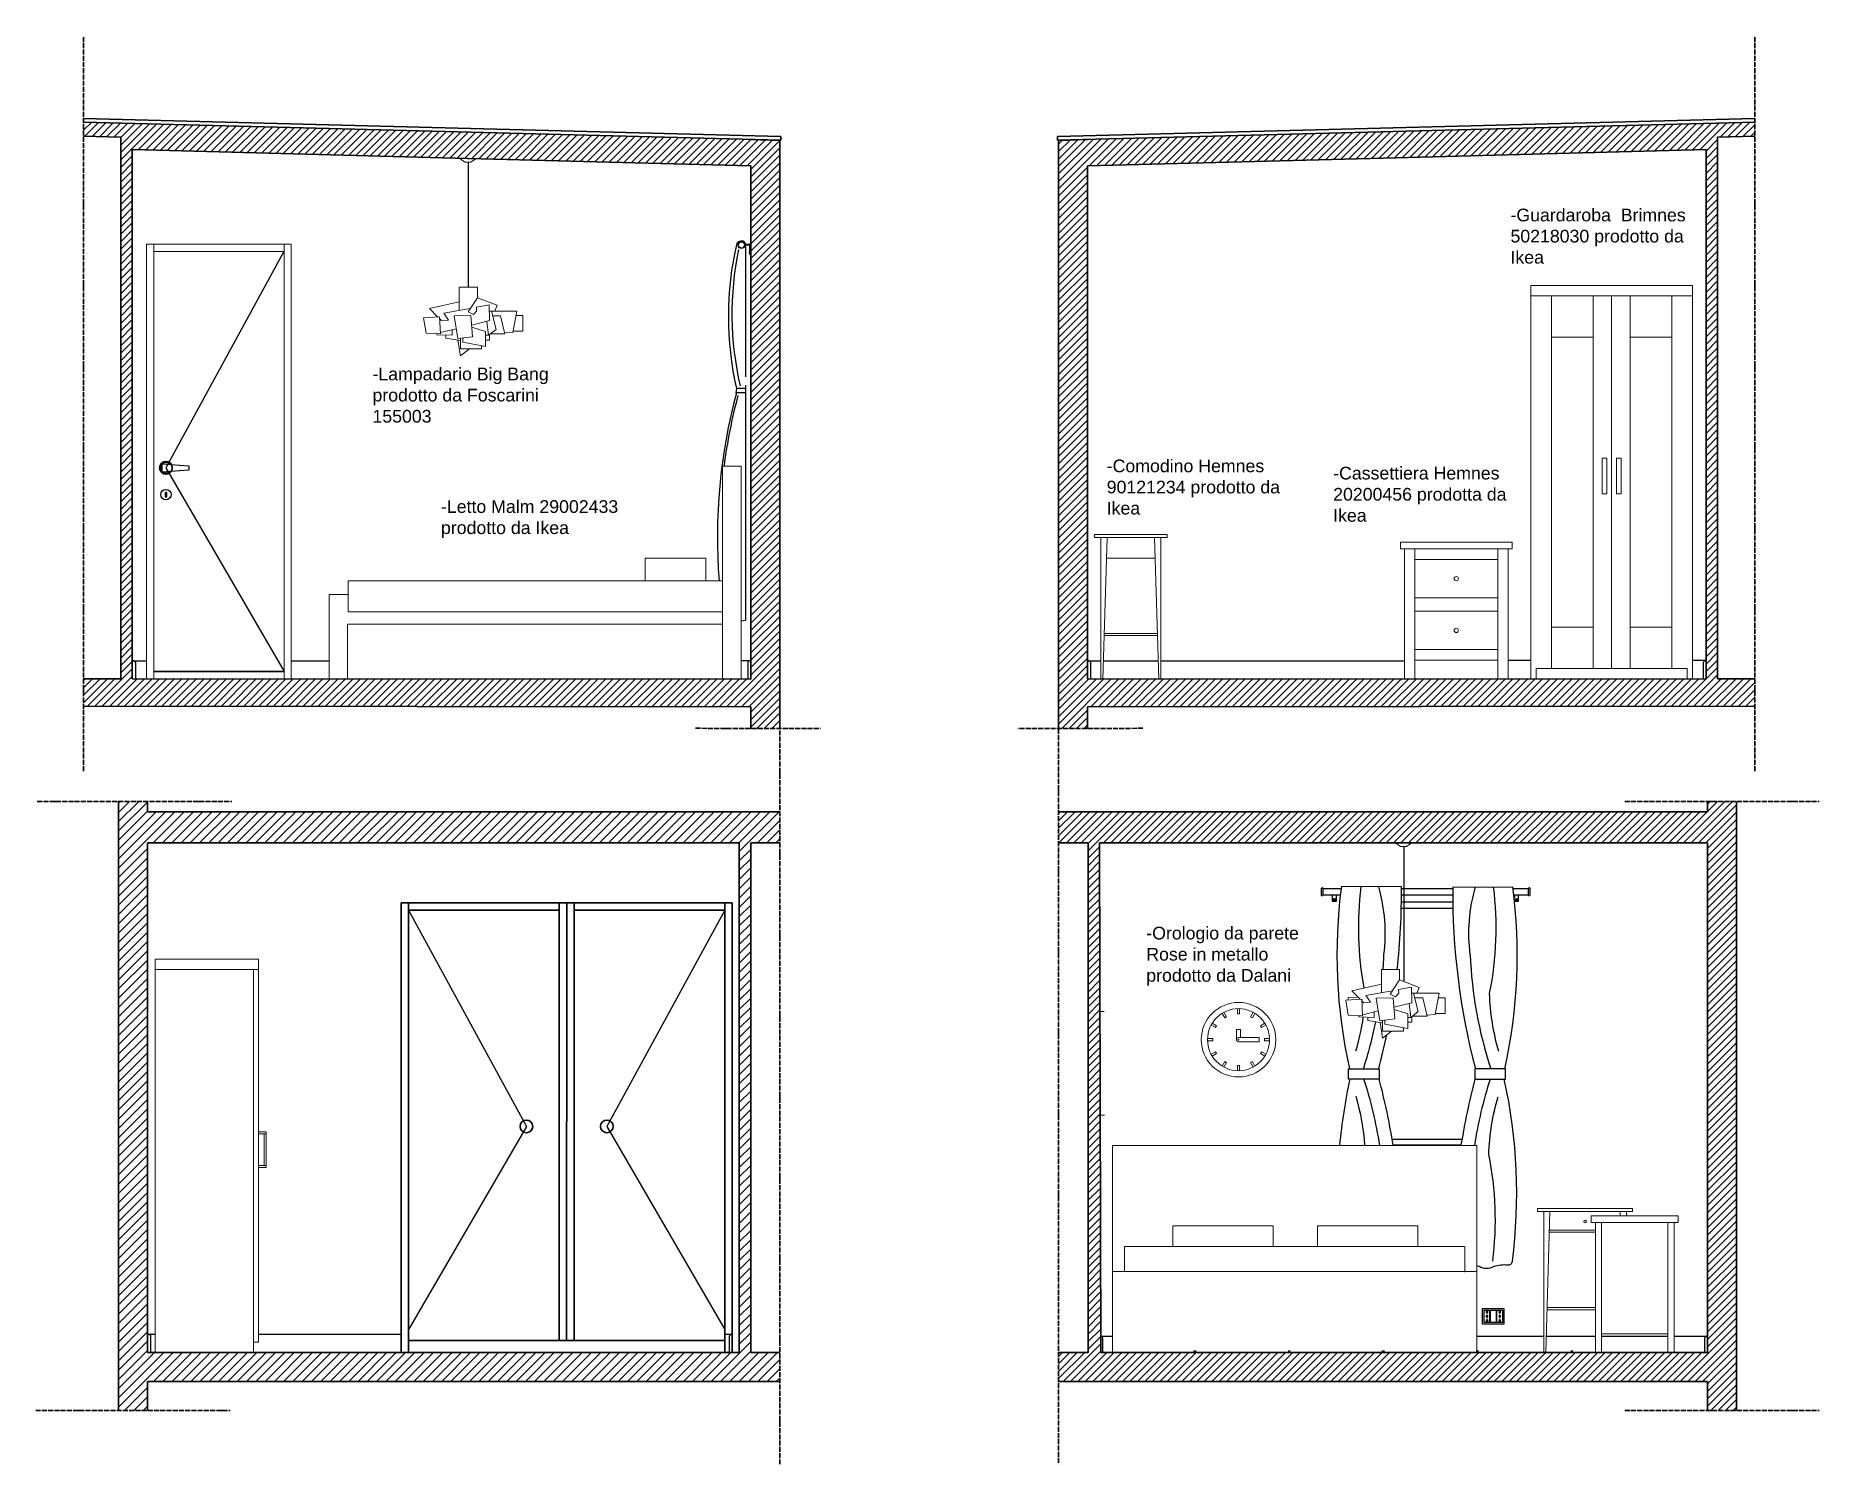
# Model space of a CAD drawing. Header units: millimetres. Extents: x -14534 to 38786, y 3807 to 47715.
# Drawn here: x 23857 to 32473, y 23067 to 29969 of the extents above; entities that cross this region are included whole.
import ezdxf

# ---------------------------------------------------------------- set-up
doc = ezdxf.new("R2010")
doc.units = ezdxf.units.MM
doc.linetypes.add('ACAD_ISO04W100', pattern=[30, 24, -3, 0, -3])
for name, color, linetype, lineweight in [('A-ANNO-NOTE', 7, 'Continuous', 35), ('A-DETL', 6, 'Continuous', 25), ('A-DOOR-FULL', 4, 'Continuous', 25), ('A-ELEV-MBE1', 7, 'Continuous', 35), ('A-ELEV-MBE2', 4, 'Continuous', 25), ('A-FLOR-LEVL', 255, 'Continuous', 35), ('A-FURN', 8, 'Continuous', 18), ('A-FURN-', 253, 'Continuous', 0), ('A-GLAZ-FULL', 4, 'Continuous', 25), ('A-SECT-PATT', 8, 'Continuous', 18), ('A-SECTION-LINE', 1, 'ACAD_ISO04W100', 30), ('A-WALL-FULL', 7, 'Continuous', 35)]:
    doc.layers.add(name, color=color, linetype=linetype, lineweight=lineweight)
for name, color, linetype in [('A-FLOOR', 142, 'Continuous'), ('A-FURN-1', 221, 'Continuous'), ('DETAILS', 2, 'Continuous')]:
    doc.layers.add(name, color=color, linetype=linetype)

msp = doc.modelspace()

# ---------------------------------------------------------------- texts
at = {"layer": 'A-DETL', "char_height": 61.25, "width": 857.5, "attachment_point": 1}
for s, insert in [('{\\fArial|b0|i0|c0|p34;-Guardaroba  Brimnes 50218030 prodotto da Ikea}', (30981, 29133.5)), ('{\\fArial|b0|i0|c0|p34;-Lampadario Big Bang prodotto da Foscarini 155003}', (25484, 28365.5)), ('{\\fArial|b0|i0|c0|p34;-Comodino Hemnes 90121234 prodotto da Ikea}', (29030.7, 27921.4)), ('{\\fArial|b0|i0|c0|p34;-Cassettiera Hemnes 20200456 prodotta da Ikea}', (30124.6, 27886.5)), ('{\\fArial|b0|i0|c0|p34;-Letto Malm 29002433 prodotto da Ikea}', (25814.9, 27725)), ('{\\fArial|b0|i0|c0|p34;-Orologio da parete Rose in metallo  prodotto da Dalani}', (29221.9, 25664.4))]:
    msp.add_mtext(s, dxfattribs=dict(at, insert=insert))

# ---------------------------------------------------------------- hatches: boundary and pattern name
at = {"layer": 'A-SECT-PATT', "ltscale": 40}
h = msp.add_hatch(dxfattribs=at)
h.set_pattern_fill('ANSI31', color=256, scale=8)
h.paths.add_polyline_path([(32161.1, 26862.2), (31981.7, 26862), (31981.8, 29478.6), (32161.2, 29483.2), (32161.2, 29551.2), (28938.3, 29467.5), (28798.4, 29463.4), (28798.4, 29113.4), (28798.4, 26622.1), (28938.4, 26622.4), (28938.4, 26723.4), (28938.4, 26727.5), (32161.1, 26729.6)])
h.paths.add_polyline_path([(28938.4, 26859.9), (28938.4, 29113.4), (28938.4, 29340.5), (30304.1, 29375.8), (31926.2, 29418.5), (31926.2, 26862)], flags=16)
h.paths.add_polyline_path([(31859.8, 26862), (31834.8, 26862), (31079.8, 26862), (31079.8, 26951.6), (30969.2, 26951.6), (30969.2, 26862), (30919.2, 26862), (30919.2, 26951.6), (30519.2, 26951.6), (30519.2, 26862), (30469.2, 26862), (30469.2, 26949.3), (29292.1, 26949.3), (29292.1, 27544.9), (29262.1, 27544.9), (29279.5, 26949.3), (29014.7, 26949.3), (29032.1, 27544.9), (28972.1, 27544.9), (28972.1, 27559.9), (29322.1, 27559.9), (29322.1, 27544.9), (29292.1, 27544.9), (29292.1, 26949.3), (30469.2, 26949.3), (30469.2, 27490.4), (30449.2, 27490.4), (30449.2, 27522), (30989.2, 27522), (30989.2, 27490.4), (30969.2, 27490.4), (30969.2, 26951.6), (31079.8, 26951.6), (31079.8, 28762), (31859.8, 28762), (31859.8, 28712)], flags=0)
h.paths.add_polyline_path([(31179.8, 26912), (31179.8, 27112), (31179.8, 28712), (31759.8, 28712), (31759.8, 26912)], flags=0)
h.paths.add_polyline_path([(30919.2, 27003.7), (30519.2, 27003.7), (30519.2, 27438.3), (30919.2, 27438.3)], flags=0)
h.paths.add_polyline_path([(31516.3, 27755.1), (31492.9, 27755.1), (31492.9, 27928.6), (31516.3, 27928.6)], flags=0)
h.paths.add_polyline_path([(31447, 27755.1), (31423.6, 27755.1), (31423.6, 27928.6), (31447, 27928.6)], flags=0)
h.paths.add_polyline_path([(30709.1, 27096.1, -1), (30729.4, 27096.1, -1)], flags=0)
h.paths.add_polyline_path([(30709.1, 27345.8, -1), (30729.4, 27345.8, -1)], flags=0)
h.paths.add_polyline_path([(27451.4, 29113.4), (27451.4, 29463.4), (27311.5, 29467.5), (24088.6, 29551.2), (24088.6, 29483.2), (24268.1, 29478.6), (24268.1, 26862), (24088.7, 26862.2), (24088.7, 26729.6), (27311.4, 26727.5), (27311.4, 26622.4), (27451.4, 26622.1)])
h.paths.add_polyline_path([(24323.6, 26862), (24323.6, 29418.5), (25943.7, 29375.9), (25945.8, 29375.8), (25984.6, 29375.8), (25983.2, 29374.8), (27311.4, 29340.5), (27311.4, 29113.4), (27311.4, 26859.9)], flags=16)
h.paths.add_polyline_path([(27281.4, 28957.5, 1), (27251.4, 28957.5, 1)], flags=0)
h.paths.add_polyline_path([(27174.2, 27185.4), (25365.9, 27185.4), (25365.9, 27270.1), (25274.2, 27270.1), (25274.2, 26949.3), (25091.9, 26949.3), (25091.9, 28962.5), (25057.1, 28962.5), (25057.1, 26897.1), (24427.5, 26897.1), (24427.5, 28962.5), (25091.9, 28962.5), (25091.9, 26949.3), (25274.2, 26949.3), (25274.2, 27270.1), (25365.9, 27270.1), (25365.9, 27335.9), (26801.8, 27335.9), (26801.8, 27444.8), (27095, 27444.8), (27095, 27335.9), (27158.1, 27335.9, -0.085895), (27242.4, 28243.9), (27239, 28243.9), (27242, 28265.5, -0.113148), (27242.8, 28962.1, -0.310048), (27253.3, 28973.8), (27254.8, 28973.8, -0.36204), (27280.4, 28971.8, -0.222556), (27285.8, 28962.5), (27306.4, 28962.5), (27306.4, 28915), (27305.8, 28915), (27305.8, 28920), (27305.8, 28925), (27306.4, 28957.5), (27286.4, 28957.5, -0.063254), (27285.8, 28952.5, -1.131098), (27250.8, 28957.5, -0.414214), (27266.4, 28973.1), (27253.3, 28973.8, 0.256999), (27243.4, 28964.8, 0.113855), (27242.4, 28263.9), (27285.8, 28263.9), (27285.8, 27146.2), (27264.2, 27142.2), (27264.2, 27890.1), (27174.2, 27890.1)], flags=0)
h.paths.add_polyline_path([(24468.6, 27899.5, -0.32856), (24498, 27903.5), (24500.7, 27908.5, 0.30023), (24467, 27905.7), (24467, 27899.6)], flags=0)
h.paths.add_polyline_path([(24471.5, 27861.2), (24503.3, 27863.5, -0.360771)], flags=0)
h.paths.add_polyline_path([(26010.7, 28455.6), (25952.4, 28455.6), (25908.5, 28422), (25896.8, 28498.5), (25838.3, 28507.4), (25838.3, 28523.1), (25794.7, 28524.5), (25794.7, 28529.9), (25742.8, 28532.5), (25730.9, 28606.3), (25800.4, 28610.1), (25759.8, 28651.3), (25903.4, 28683.5), (25903.4, 28754), (25946.4, 28754), (25946.4, 29358.2), (25947.9, 29358.2), (25947.9, 28754), (25990.9, 28754), (25990.9, 28703.1), (26085.7, 28666.7), (26074.3, 28638.8), (26181.5, 28638.8), (26177.6, 28617.6), (26210.9, 28617.6), (26210.9, 28541), (26163.6, 28541), (26162.6, 28535.7), (26122.6, 28533.4), (26123.7, 28528.6), (26053, 28528.6), (26049.4, 28525.8), (26049.4, 28498.6), (26030.2, 28498.6), (26030.2, 28468.3), (26010.7, 28472)], flags=0)
h.paths.add_polyline_path([(25968, 28514.7), (25896.1, 28506.5), (25878.1, 28615.8), (25959.8, 28617.3)], flags=0)
h.paths.add_polyline_path([(24461.6, 27752.2, -1), (24511.6, 27752.2, -1)], flags=0)
h.paths.add_polyline_path([(24490.1, 27744.1), (24490.1, 27759.1, 1.045396), (24482.3, 27758.6), (24482.3, 27744.1, 1)], flags=0)
at = {"layer": 'A-SECT-PATT'}
h = msp.add_hatch(dxfattribs=at)
h.set_pattern_fill('ANSI31', color=256, scale=10)
h.set_pattern_definition([(45, (-438.55, 16967.158), (-22.45064, 22.45064), [])])
h.paths.add_polyline_path([(24397.2, 26219.9), (24397.2, 26269.9), (24257.4, 26269.9), (24257.2, 23467.4), (24257.2, 23327.4), (24397.3, 23327.4), (24397.2, 23467.4), (27311.5, 23467.5), (27451.5, 23467.5), (27451.5, 23607.4), (27311.5, 23607.4), (27311.4, 26070.1), (27451.4, 26070.1), (27451.4, 26220.1)])
h.paths.add_polyline_path([(27255.8, 26070.1), (27255.8, 23607.4), (24397.2, 23607.4), (24397.2, 26069.9)], flags=16)
h = msp.add_hatch(dxfattribs=at)
h.set_pattern_fill('ANSI31', color=256, scale=8)
h.paths.add_polyline_path([(31932.9, 23467.4), (31932.9, 23327.4), (32072.9, 23327.4), (32072.9, 26269.8), (31932.9, 26269.8), (31932.9, 26219.8), (28798.4, 26219.8), (28798.4, 26069.8), (28940.8, 26069.8), (28940.7, 23608.1), (28798.7, 23608.1), (28798.6, 23467.4)])
h.paths.add_polyline_path([(29001.8, 23607.4), (28996.4, 26069.8), (31932.9, 26069.8), (31932.9, 23607.9)], flags=16)
h.paths.add_polyline_path([(29829, 23979.8), (29827.1, 23981.9), (29828, 23981.8), (29828.1, 23984.8), (29827.5, 23984.8), (29827.5, 23985.5), (29834.7, 23985.2), (29834.5, 23981.5), (29833.6, 23981.6), (29833.5, 23979.6)], flags=0)
edge = h.paths.add_edge_path(flags=0)
edge.add_line((29669.3, 23616.5), (29019.3, 23616.5))
edge.add_line((29019.3, 23616.5), (29019.3, 24346.5))
edge.add_line((29019.3, 24346.5), (29669.3, 24346.5))
edge.add_line((29669.3, 24346.5), (29669.3, 23999.9))
edge.add_line((29669.3, 23999.9), (29838.5, 23991.8))
edge.add_arc((29845.5, 24098.5), 106.9, 266.21691, 281.24303)
edge.add_arc((29849.7, 24077.6), 85.6, 281.24303, 300.33577)
edge.add_arc((29832.5, 24107), 119.6, 300.33577, 345.2222)
edge.add_arc((28939.4, 24106), 1009.2, 358.32052, 361.43492)
edge.add_arc((28939.4, 24106), 1009.2, 1.43492, 3.40644)
edge.add_line((29946.8, 24166), (29941.6, 24253.3))
edge.add_line((29941.6, 24253.3), (29937.6, 24318.9))
edge.add_line((29937.6, 24318.9), (29936.6, 24346.1))
edge.add_line((29936.6, 24346.1), (29937.6, 24376.2))
edge.add_line((29937.6, 24376.2), (29940.9, 24392.8))
edge.add_line((29940.9, 24392.8), (29952.2, 24392.8))
edge.add_line((29952.2, 24392.8), (29947.5, 24384.1))
edge.add_line((29947.5, 24384.1), (29944.7, 24369.8))
edge.add_line((29944.7, 24369.8), (29943.7, 24339.7))
edge.add_line((29943.7, 24339.7), (29944.7, 24312.6))
edge.add_line((29944.7, 24312.6), (29948.7, 24247))
edge.add_line((29948.7, 24247), (29953.9, 24159.7))
edge.add_arc((28946.5, 24099.7), 1009.2, 1.43492, 3.40644, ccw=False)
edge.add_arc((28946.5, 24099.7), 1009.2, -1.67948, 1.43492, ccw=False)
edge.add_arc((29839.6, 24100.6), 119.6, 300.33577, 345.2222, ccw=False)
edge.add_arc((29856.7, 24071.3), 85.6, 281.24303, 300.33577, ccw=False)
edge.add_arc((29852.6, 24092.2), 106.9, 266.21691, 281.24303, ccw=False)
edge.add_line((29845.5, 23985.5), (29764.6, 23989.3))
edge.add_line((29764.6, 23989.3), (29706.2, 23992))
edge.add_line((29706.2, 23992), (29669.3, 23993.7))
edge.add_line((29669.3, 23993.7), (29669.3, 23616.5))
h.paths.add_polyline_path([(29828, 23981.8), (29828.1, 23984.8), (29827.5, 23984.8), (29827.5, 23985.5), (29834.7, 23985.2), (29834.5, 23981.5)], flags=0)
edge = h.paths.add_edge_path(flags=0)
edge.add_ellipse((29844.2, 23629.7), major_axis=(0, 14.7), ratio=0.488012, start_angle=154.05116, end_angle=180, ccw=False)
edge.add_line((29841.1, 23616.5), (29738.6, 23616.5))
edge.add_line((29738.6, 23616.5), (29738, 23616.2))
edge.add_line((29738, 23616.2), (29724.4, 23616.2))
edge.add_line((29724.4, 23616.2), (29724.3, 23616.5))
edge.add_line((29724.3, 23616.5), (29001.8, 23616.4))
edge.add_line((29001.8, 23616.4), (29001.6, 23686.4))
edge.add_arc((29000.5, 23675.2), 11.2, 6.06727, 84.00667, ccw=False)
edge.add_line((29011.7, 23676.4), (29011.7, 23616.4))
edge.add_line((29011.7, 23616.4), (29724.3, 23616.5))
edge.add_line((29724.3, 23616.5), (29722.9, 23622.9))
edge.add_line((29722.9, 23622.9), (29722.9, 23637.7))
edge.add_line((29722.9, 23637.7), (29724.5, 23644.5))
edge.add_line((29724.5, 23644.5), (29725.6, 23644.5))
edge.add_line((29725.6, 23644.5), (29725.6, 23650.5))
edge.add_line((29725.6, 23650.5), (29707, 23650.5))
edge.add_line((29707, 23650.5), (29707, 23651.7))
edge.add_line((29707, 23651.7), (29669.3, 23651.7))
edge.add_line((29669.3, 23651.7), (29669.3, 23654.2))
edge.add_line((29669.3, 23654.2), (29707, 23654.2))
edge.add_line((29707, 23654.2), (29707, 23670.5))
edge.add_line((29707, 23670.5), (29718.7, 23670.5))
edge.add_line((29718.7, 23670.5), (29718.7, 23831))
edge.add_line((29718.7, 23831), (29722.9, 23831))
edge.add_line((29722.9, 23831), (29722.9, 23968.4))
edge.add_line((29722.9, 23968.4), (29746.7, 23968.4))
edge.add_line((29746.7, 23968.4), (29746.7, 23831))
edge.add_line((29746.7, 23831), (29750.3, 23831))
edge.add_line((29750.3, 23831), (29750.3, 23686.4))
edge.add_line((29750.3, 23686.4), (31070.1, 23686.4))
edge.add_line((31070.1, 23686.4), (31068.3, 23714.3))
edge.add_line((31068.3, 23714.3), (31062.3, 23714.3))
edge.add_line((31062.3, 23714.3), (31062.3, 24055.4))
edge.add_arc((31072.3, 24055.4), 10, 101.67014, 180, ccw=False)
edge.add_line((31070.3, 24065.2), (31222.9, 24145))
edge.add_arc((31633.8, 23595.4), 686.2, 74.48522, 126.78512, ccw=False)
edge.add_arc((31804, 24208.5), 50, -11.76718, 74.48522, ccw=False)
edge.add_line((31852.9, 24198.3), (31852.9, 23734.3))
edge.add_arc((31832.9, 23734.3), 20, -90, 0, ccw=False)
edge.add_line((31832.9, 23714.3), (31815.1, 23714.3))
edge.add_line((31815.1, 23714.3), (31811.4, 23686.4))
edge.add_line((31811.4, 23686.4), (31932.1, 23686.4))
edge.add_arc((31932.5, 23676.8), 9.57, 92.5055, 180.08564)
edge.add_line((31922.9, 23676.8), (31922.9, 23616.8))
edge.add_line((31922.9, 23616.8), (31802.1, 23616.8))
edge.add_line((31802.1, 23616.8), (31802.1, 23616.8))
edge.add_line((31802.1, 23616.8), (31778.7, 23616.8))
edge.add_line((31778.7, 23616.8), (29858.9, 23616.5))
edge.add_ellipse((29855.8, 23629.7), major_axis=(0, 14.7), ratio=0.488012, start_angle=180, end_angle=205.97198)
edge.add_line((29856.9, 23615), (29850.1, 23615))
edge.add_line((29850.1, 23615), (29843.1, 23615))
edge = h.paths.add_edge_path(flags=0)
edge.add_ellipse((29847.1, 23629.7), major_axis=(0, 14.7), ratio=0.488012, start_angle=90, end_angle=180)
edge.add_ellipse((29850.1, 23629.7), major_axis=(0, 14.7), ratio=0.488012, start_angle=90, end_angle=180)
h.paths.add_polyline_path([(29843, 23644.5), (29843, 23651.7), (29762, 23651.7), (29762, 23670.5), (29857.1, 23670.5), (29857.1, 23650.5), (29857.1, 23644.5)], flags=0)
h.paths.add_polyline_path([(29741.3, 23617.8), (29738, 23616.2), (29724.4, 23616.2), (29722.9, 23622.9), (29722.9, 23637.7), (29724.5, 23644.5), (29739.7, 23644.5), (29739.7, 23643.2), (29741.3, 23642.4), (29742.4, 23637.7), (29742.5, 23622.9)], flags=0)
h.paths.add_polyline_path([(29156.2, 24347.6), (29156.2, 24352.7), (29052, 24352.7), (29052, 24347.6)], flags=0)
h.paths.add_polyline_path([(29231.4, 24581.2), (29230.8, 24580.4), (29231.4, 24581.1)], flags=0)
edge = h.paths.add_edge_path(flags=0)
edge.add_line((31133.8, 23850), (31133.8, 23925.8))
edge.add_line((31133.8, 23925.8), (31133.8, 23999.1))
edge.add_arc((31064.3, 23996.4), 69.5, 2.21689, 12.44239)
edge.add_line((31132.2, 24011.4), (31280.9, 24097.4))
edge.add_arc((31663.7, 23573.6), 648.8, 82.12339, 126.16056, ccw=False)
edge.add_arc((31749, 24174.8), 41.6, -11.38392, 85.04212, ccw=False)
edge.add_arc((63649.1, 9716.5), 34983.1, 155.60277, 155.87018)
edge.add_line((31722.7, 24017.8), (31721.8, 23976.7))
edge.add_arc((31739.6, 23881.4), 97, 100.61053, 112.11687)
edge.add_line((31703.1, 23971.3), (31424, 23925.8))
edge.add_line((31424, 23925.8), (31424, 23840))
edge.add_line((31424, 23840), (31143.8, 23840))
edge.add_arc((31143.8, 23850), 10, 180, 270, ccw=False)

# ---------------------------------------------------------------- linework, layer by layer
at = {"layer": 'A-ANNO-NOTE'}
msp.add_line((27311.4, 26070.1), (27311.5, 23607.4), dxfattribs=at)
at = {"layer": 'A-DETL'}
for p, q in [((27275.8, 28973.8), (27253.3, 28973.8)), ((27285.8, 28962.5), (27285.8, 28320.8)), ((27241.8, 28263.9), (27239, 28243.9)), ((27285.8, 28263.9), (27241.8, 28263.9)), ((27285.8, 28281.5), (27285.8, 27146.2)), ((27285.8, 28243.9), (27239, 28243.9)), ((27264.2, 27142.2), (27285.8, 27146.2)), ((24341, 26859.9), (24341, 26939.9)), ((27296.4, 26939.8), (27296.4, 26861.9)), ((28954.4, 26859.9), (28954.4, 26939.9)), ((31911.2, 26940.7), (31911.2, 26862.8)), ((30454.5, 25856.7), (30164.1, 25858.2)), ((30701.9, 25856.4), (30992.4, 25857.9)), ((30199.4, 24978.2), (30347.1, 24978.5)), ((30199.4, 24928.5), (30199.4, 24978.2)), ((30347.1, 24928.5), (30199.4, 24928.5)), ((30347.1, 24978.5), (30347.1, 24928.5)), ((30809.4, 24978.1), (30809.4, 24928.1)), ((30957.1, 24977.9), (30809.4, 24978.1)), ((30809.4, 24928.1), (30957.1, 24928.1)), ((30957.1, 24928.1), (30957.1, 24977.9)), ((24413, 23607.4), (24413, 23687.4)), ((27207.2, 23685.9), (27207.2, 23607.9)), ((29001.8, 23616.4), (29001.6, 23686.4)), ((29001.6, 23686.4), (29019.3, 23686.4)), ((29001.6, 23686.4), (29058.6, 23686.4)), ((29011.7, 23608), (29011.7, 23676.4)), ((31917.9, 23677), (31917.9, 23607.9))]:
    msp.add_line(p, q, dxfattribs=at)
at = {"layer": 'A-DETL', "ltscale": 40}
for p, q in [((24326, 26949.3), (24391.9, 26949.3)), ((25091.9, 26949.3), (25274.2, 26949.3)), ((27311.4, 26949.2), (27264.2, 26949.2)), ((28939.4, 26949.3), (29002.1, 26949.3)), ((29014.7, 26949.3), (29279.5, 26949.3)), ((29292.1, 26949.3), (30469.2, 26949.3)), ((30969.2, 26951.6), (31079.8, 26951.6)), ((31926.2, 26950.1), (31859.8, 26950.1)), ((24398, 23696.8), (24434.2, 23696.8)), ((24934.2, 23696.8), (25622.2, 23696.8)), ((27222.2, 23695.3), (27186.3, 23695.3)), ((30818.8, 23686.4), (31141.7, 23686.4)), ((31153.8, 23686.4), (31391.1, 23686.4)), ((31421.1, 23686.4), (31741.1, 23686.4)), ((31771.1, 23686.4), (31932.9, 23686.4))]:
    msp.add_line(p, q, dxfattribs=at)
at = {"layer": 'A-DETL'}
for points in [[(27243.4, 28964.8, 0.113855), (27242.4, 28263.9)], [(27251.7, 28935.7, 0.106797), (27259.9, 28277.3)], [(27242.4, 28243.9, 0.085895), (27158.1, 27335.9, 0.085895)], [(27249.4, 28231.6, 0.03258), (27182.3, 27890.1, 0.03258)], [(30258.7, 25857.7, 0.07666), (30272.6, 25368.6, 0.07666)], [(30370, 25529.6, 0.100223), (30344.4, 25857.2, 0.100223)], [(30786.4, 25529.3, -0.100223), (30812.1, 25856.9, -0.100223)], [(30897.8, 25857.4, -0.080837), (30878.8, 25342.1, 0.065709), (30923.4, 25062.7)], [(30268.5, 25228.1, -0.039096), (30233, 25063.1)], [(30277.9, 24608.1, 0.055567), (30235.4, 24843.8)], [(30895.5, 24048.8, 0.080837), (30876.5, 24564.1, -0.065709), (30921.1, 24843.4)], [(30818.8, 24028, -0.040598), (30829.2, 24024, 0.242769), (30901.8, 24024, -0.116291), (30967.7, 24030.9)]]:
    msp.add_lwpolyline(points, format="xyb", dxfattribs=at)
for points in [[(30846.5, 23820.2), (30949.7, 23820.2), (30949.7, 23745.1), (30846.5, 23745.1)], [(30853.9, 23812.4), (30880.5, 23812.4), (30880.5, 23752.1), (30853.9, 23752.1)], [(30884.6, 23812.4), (30911.2, 23812.4), (30911.2, 23752.1), (30884.6, 23752.1)], [(30915.2, 23812.4), (30941.8, 23812.4), (30941.8, 23752.1), (30915.2, 23752.1)]]:
    msp.add_lwpolyline(points, close=True, dxfattribs=at)
msp.add_circle((27266.4, 28957.5), 15.6, dxfattribs=at)
for centre, radius, start, end in [((27256.6, 28960.3), 13.9, 103.69673, 161.34892), ((27273.1, 28961.4), 12.7, 5.01217, 77.93308), ((24326.1, 26932.8), 16.5, 25.4294, 90.31963), ((27311.3, 26932.7), 16.5, 89.68043, 154.57066), ((28939.5, 26932.8), 16.5, 25.4294, 90.31963), ((31926.1, 26933.6), 16.5, 89.68043, 154.57066), ((32704.8, 25529.8), 2561.9, 172.63456, 192.43268), ((27090.6, 25831.1), 3364, 353.63521, 0.43565), ((34065.8, 25830.8), 3364, 179.56435, 194.68235), ((28451.7, 25529.5), 2561.9, 347.56732, 7.36544), ((28313, 25614.9), 2058.8, 355.63394, 357.62514), ((32843.5, 25614.6), 2058.8, 182.37486, 198.01126), ((28313, 25614.9), 2058.8, 341.98874, 348.53828), ((27090.6, 25831.1), 3364, 345.31765, 348.17483), ((32707.1, 24377), 2561.9, 167.56732, 174.82594), ((28315.3, 24291.9), 2058.8, 8.83342, 18.01126), ((27092.9, 24075.7), 3364, 9.1052, 14.68235), ((34063.5, 24075.4), 3364, 165.31765, 170.88875), ((32841.1, 24291.6), 2058.8, 161.98874, 171.1567), ((28449.4, 24376.7), 2561.9, 352.63456, 12.43268), ((30970.2, 24050.7), 20, 262.73636, 352.88847), ((30867.7, 23803), 4.02, 113.3666, 246.20029), ((30867.7, 23782.5), 4.02, 113.3666, 246.20029), ((30867.7, 23803), 4.02, 294.32433, 66.10878), ((30867.7, 23782.5), 4.02, 294.32433, 66.10878), ((30929, 23803), 4.02, 113.3666, 246.20029), ((30929, 23782.5), 4.02, 113.3666, 246.20029), ((30929, 23803), 4.02, 294.32433, 66.10878), ((30929, 23782.5), 4.02, 294.32433, 66.10878), ((24398.1, 23680.3), 16.5, 25.4294, 90.31963), ((27222.1, 23678.8), 16.5, 89.68043, 154.57066), ((30867.7, 23761.4), 4.02, 113.3666, 246.20029), ((30867.7, 23761.4), 4.02, 294.32433, 66.10878), ((30929, 23761.4), 4.02, 113.3666, 246.20029), ((30929, 23761.4), 4.02, 294.32433, 66.10878), ((29000.5, 23675.2), 11.2, 6.06727, 84.00667), ((31932.8, 23669.9), 16.5, 89.68043, 154.57066)]:
    msp.add_arc(centre, radius, start, end, dxfattribs=at)
for centre, start_param, end_param in [((30867.7, 23803), 8.545266, 10.307697), ((30867.7, 23803), 5.42058, 7.142383), ((30867.7, 23782.4), 5.42058, 7.142383), ((30929, 23803), 5.42058, 7.142383), ((30929, 23803), 8.545266, 10.307697), ((30929, 23782.4), 5.42058, 7.142383), ((30867.7, 23782.4), 8.545266, 10.307697), ((30867.7, 23761.3), 8.545266, 10.307697), ((30867.7, 23761.3), 5.42058, 7.142383), ((30929, 23782.4), 8.545266, 10.307697), ((30929, 23761.3), 5.42058, 7.142383), ((30929, 23761.3), 8.545266, 10.307697)]:
    msp.add_ellipse(centre, major_axis=(0, 5.71), ratio=0.372094, start_param=start_param, end_param=end_param, dxfattribs=at)
at = {"layer": 'A-DOOR-FULL'}
for p, q in [((24467, 27899.6), (24467, 27860.9)), ((24597.5, 27890.2), (24467, 27899.6)), ((24597.5, 27870.2), (24467, 27860.9)), ((24597.5, 27890.2), (24597.5, 27870.2))]:
    msp.add_line(p, q, dxfattribs=at)
msp.add_lwpolyline([(24482.3, 27759.4), (24482.3, 27744.1, 1), (24490.1, 27744.1), (24490.1, 27759.1, 0.937392), (24482.3, 27759.4, 1)], format="xyb", dxfattribs=at)
msp.add_circle((24486.6, 27752.2), 25, dxfattribs=at)
for start, end in [(139.56577, 220.43423), (37.65748, 134.14292), (234.42387, 313.77573)]:
    msp.add_arc((24486, 27881.5), 25, start, end, dxfattribs=at)
at = {"layer": 'A-ELEV-MBE1'}
for p, q in [((24397.2, 26219.9), (27451.4, 26220.1)), ((28798.4, 26219.8), (31932.9, 26219.8)), ((27255.8, 26070.1), (27255.8, 23607.4)), ((28798.4, 26069.8), (28940.8, 26069.8)), ((28996.4, 26069.8), (31932.9, 26069.8)), ((25622.2, 23610), (25622.2, 25780.1)), ((25622.2, 25780.1), (26386.3, 25780.1)), ((25657.5, 25780.1), (25657.5, 24254.9)), ((26386.3, 25780.1), (27222.2, 25780.1)), ((26386.3, 25780.1), (26386.3, 23665.3)), ((26421.9, 23665.3), (26422.2, 25780.1)), ((26457.5, 25780.1), (26457.5, 23665.3)), ((27186.3, 23607.2), (27186.3, 25780.1)), ((27222.2, 25780.1), (27222.2, 23607.4)), ((25657.5, 25745.1), (26386.3, 25745.1)), ((25657.5, 23610), (25657.5, 25745.1)), ((27186.3, 25745.1), (26457.5, 25745.1)), ((25657.5, 23665.3), (27186.3, 23665.3)), ((24397.2, 23467.4), (27451.5, 23467.5))]:
    msp.add_line(p, q, dxfattribs=at)
at = {"layer": 'A-ELEV-MBE2'}
for p, q in [((25056.2, 28926.9), (24486, 27881.5)), ((24486, 27881.5), (25057.1, 26897.1)), ((25657.5, 25745.1), (26227.7, 24699.7)), ((27186.3, 25745.1), (26616.1, 24699.7)), ((26227.7, 24699.7), (25656.6, 23715.3)), ((26616.1, 24699.7), (27187.2, 23715.3))]:
    msp.add_line(p, q, dxfattribs=at)
at = {"layer": 'A-FLOOR'}
for p, q in [((29451.8, 23616.4), (29451.8, 23607.5)), ((29453.8, 23617.2), (29453.8, 23608.3)), ((29456.8, 23616.4), (29456.8, 23607.5)), ((29458.8, 23617.2), (29458.8, 23608.3)), ((29908.8, 23617.1), (29908.8, 23608.2)), ((29913.8, 23617.1), (29913.8, 23608.2)), ((30361.8, 23616.5), (30361.8, 23607.6)), ((30363.8, 23617.1), (30363.8, 23608.1)), ((30366.8, 23616.5), (30366.8, 23607.6)), ((30368.8, 23617.1), (30368.8, 23608.1)), ((30816.8, 23616.6), (30816.8, 23607.7)), ((30818.8, 23617), (30818.8, 23608.1)), ((30821.8, 23616.6), (30821.8, 23607.7)), ((30823.8, 23617), (30823.8, 23608.1)), ((31273.8, 23617.5), (31273.8, 23608.5)), ((31278.8, 23617.5), (31278.8, 23608.5))]:
    msp.add_line(p, q, dxfattribs=at)
at = {"layer": 'A-FLOR-LEVL', "color": 0, "lineweight": 15}
for p, q in [((24391.9, 28962.5), (25091.9, 28962.5)), ((24391.9, 26862.4), (24391.9, 28962.5)), ((24427.5, 28962.5), (24427.5, 26861.9)), ((25057.1, 26861.5), (25057.1, 28962.5)), ((25091.9, 28962.5), (25091.9, 26861.5)), ((25056.2, 28926.9), (24427.5, 28926.9))]:
    msp.add_line(p, q, dxfattribs=at)
at = {"layer": 'A-FLOR-LEVL', "color": 0}
for p, q in [((24391.9, 28926.9), (24391.9, 28926.9)), ((24257.4, 26269.9), (24257.2, 23327.4)), ((24397.2, 23467.4), (24397.3, 23327.4))]:
    msp.add_line(p, q, dxfattribs=at)
at = {"layer": 'A-FLOR-LEVL'}
for p, q in [((25057.1, 26897.1), (24427.5, 26897.1)), ((24397.2, 26269.9), (24397.2, 26219.9))]:
    msp.add_line(p, q, dxfattribs=at)
for centre in [(24486, 27881.5), (26227.7, 24699.7), (26616.1, 24699.7)]:
    msp.add_circle(centre, 30.7, dxfattribs=at)
at = {"layer": 'A-FURN'}
for p, q in [((31079.8, 26862), (31079.8, 28762)), ((31079.8, 28762), (31859.8, 28762)), ((31859.8, 28712), (31079.8, 28712)), ((31079.8, 28712), (31179.8, 28712)), ((31179.8, 28712), (31179.8, 26912)), ((31179.8, 28712), (31179.8, 28512)), ((31379.8, 28712), (31379.8, 26912)), ((31469.8, 26912), (31469.8, 28712)), ((31559.8, 28712), (31559.8, 26912)), ((31859.8, 28712), (31759.8, 28712)), ((31759.8, 28712), (31759.8, 26912)), ((31859.8, 28762), (31859.8, 26862)), ((31859.8, 28762), (31859.8, 28712)), ((31179.8, 28512), (31379.8, 28512)), ((31559.8, 28512), (31759.8, 28512)), ((31447, 27928.6), (31423.6, 27928.6)), ((31423.6, 27928.6), (31423.6, 27755.1)), ((31447, 27928.6), (31423.6, 27928.6)), ((31423.6, 27928.6), (31423.6, 27755.1)), ((31447, 27928.6), (31423.6, 27928.6)), ((31423.6, 27928.6), (31423.6, 27755.1)), ((31447, 27928.6), (31423.6, 27928.6)), ((31423.6, 27928.6), (31423.6, 27755.1)), ((31447, 27755.1), (31447, 27928.6)), ((31447, 27755.1), (31447, 27928.6)), ((31447, 27755.1), (31447, 27928.6)), ((31447, 27755.1), (31447, 27928.6)), ((31492.9, 27928.6), (31516.3, 27928.6)), ((31492.9, 27755.1), (31492.9, 27928.6)), ((31492.9, 27928.6), (31516.3, 27928.6)), ((31492.9, 27755.1), (31492.9, 27928.6)), ((31492.9, 27928.6), (31516.3, 27928.6)), ((31492.9, 27755.1), (31492.9, 27928.6)), ((31492.9, 27928.6), (31516.3, 27928.6)), ((31492.9, 27755.1), (31492.9, 27928.6)), ((31516.3, 27928.6), (31516.3, 27755.1)), ((31516.3, 27928.6), (31516.3, 27755.1)), ((31516.3, 27928.6), (31516.3, 27755.1)), ((31516.3, 27928.6), (31516.3, 27755.1)), ((27264.2, 27890.1), (27174.2, 27890.1)), ((27174.2, 27890.1), (27174.2, 26860)), ((27264.2, 26859.9), (27264.2, 27890.1)), ((31423.6, 27755.1), (31447, 27755.1)), ((31423.6, 27755.1), (31447, 27755.1)), ((31423.6, 27755.1), (31447, 27755.1)), ((31423.6, 27755.1), (31447, 27755.1)), ((31516.3, 27755.1), (31492.9, 27755.1)), ((31516.3, 27755.1), (31492.9, 27755.1)), ((31516.3, 27755.1), (31492.9, 27755.1)), ((31516.3, 27755.1), (31492.9, 27755.1)), ((30449.2, 27490.4), (30449.2, 27522)), ((30449.2, 27522), (30989.2, 27522)), ((30449.2, 27522), (30449.2, 27490.4)), ((30449.2, 27490.4), (30989.2, 27490.4)), ((30469.2, 26862), (30469.2, 27490.4)), ((30519.2, 26951.6), (30519.2, 27490.4)), ((30919.2, 26951.6), (30919.2, 27490.4)), ((30969.2, 26862), (30969.2, 27490.4)), ((30989.2, 27522), (30989.2, 27490.4)), ((27095, 27444.8), (26801.8, 27444.8)), ((26801.8, 27444.8), (26801.8, 27335.8)), ((27095, 27334.2), (27095, 27444.8)), ((30519.2, 27438.3), (30919.2, 27438.3)), ((27174.5, 27335.9), (25365.9, 27335.9)), ((25365.9, 27335.9), (25365.9, 27187.1)), ((25274.2, 27270.1), (25274.2, 26863.9)), ((25364.2, 27270.1), (25274.2, 27270.1)), ((30519.2, 27253.4), (30919.2, 27253.4)), ((27172.9, 27185.4), (25366.5, 27185.4)), ((30519.2, 27188.6), (30919.2, 27188.6)), ((25364.2, 27125.4), (27172.9, 27125.4)), ((25364.2, 26863.9), (25364.2, 27125.4)), ((31179.8, 26912), (31179.8, 27112)), ((31179.8, 27112), (31379.8, 27112)), ((31559.8, 27112), (31759.8, 27112)), ((30519.2, 27003.7), (30919.2, 27003.7)), ((30919.2, 26951.6), (30519.2, 26951.6)), ((30519.2, 26862), (30519.2, 26951.6)), ((30919.2, 26862), (30919.2, 26951.6)), ((31104.8, 26862), (31104.8, 26912)), ((31104.8, 26912), (31834.8, 26912)), ((31834.8, 26862), (31834.8, 26912)), ((30519.2, 26862), (30469.2, 26862)), ((30469.2, 26862), (30519.2, 26862)), ((30969.2, 26862), (30919.2, 26862)), ((30969.2, 26862), (30919.2, 26862)), ((31859.8, 26862), (31079.8, 26862)), ((31079.8, 26862), (31104.8, 26862)), ((31859.8, 26862), (31834.8, 26862)), ((24434.2, 23607.4), (24434.2, 25507.4)), ((24434.2, 25507.4), (24934.2, 25507.4)), ((24934.2, 25507.4), (24934.2, 23657.4)), ((24434.2, 25457.4), (24934.2, 25457.4)), ((24934.2, 25457.4), (24909.2, 25457.4)), ((24909.2, 25457.4), (24909.2, 23607.4)), ((24934.2, 24674), (24970.5, 24674)), ((24934.2, 24674), (24934.2, 24664)), ((24934.2, 24664), (24970.5, 24664)), ((24970.5, 24664), (24960.5, 24664)), ((24960.5, 24664), (24960.5, 24510.6)), ((24970.5, 24674), (24970.5, 24500.6)), ((29058.8, 23608), (29058.8, 24608.1)), ((29058.8, 24608.1), (30818.8, 24608.1)), ((30818.8, 23608.1), (30818.8, 24608.1)), ((24934.2, 24500.6), (24934.2, 24510.6)), ((24934.2, 24510.6), (24970.5, 24510.6)), ((24970.5, 24500.6), (24934.2, 24500.6)), ((31371.1, 24236.3), (31371.1, 24267.9)), ((31371.1, 24267.9), (31791.1, 24267.9)), ((31391.1, 24236.3), (31371.1, 24236.3)), ((31391.1, 23607.9), (31391.1, 24236.3)), ((31391.1, 24236.3), (31771.1, 24236.3)), ((31421.1, 23697.5), (31421.1, 24236.3)), ((31741.1, 23697.5), (31741.1, 24236.3)), ((31771.1, 24236.3), (31771.1, 23607.9)), ((31771.1, 24236.3), (31791.1, 24236.3)), ((31791.1, 24236.3), (31791.1, 24267.9)), ((29117.2, 24120.2), (29117.2, 23998.3)), ((29117.2, 24120.2), (30760.3, 24120.2)), ((30760.3, 23995.5), (30760.3, 24117.4)), ((29058.8, 23998.3), (30818.8, 23998.3)), ((31421.1, 23607.9), (31421.1, 23697.5)), ((31421.1, 23697.5), (31741.1, 23697.5)), ((31741.1, 23607.9), (31741.1, 23697.5)), ((24397.2, 23607.4), (26157.2, 23607.4)), ((24909.2, 23657.4), (24934.2, 23657.4)), ((31391.1, 23607.9), (31421.1, 23607.9)), ((31771.1, 23607.9), (31741.1, 23607.9))]:
    msp.add_line(p, q, dxfattribs=at)
at = {"layer": 'A-FURN', "lineweight": 13}
for p, q in [((28972.1, 27559.9), (29322.1, 27559.9)), ((28972.1, 27544.9), (28972.1, 27559.9)), ((28972.1, 27544.9), (29002.1, 27544.9)), ((29322.1, 27544.9), (28972.1, 27544.9)), ((29002.1, 26859.9), (29002.1, 27544.9)), ((29032.1, 27544.9), (29012.1, 26859.9)), ((29262.1, 27544.9), (29282.1, 26859.9)), ((29322.1, 27544.9), (29292.1, 27544.9)), ((29292.1, 27544.9), (29292.1, 26859.9)), ((29322.1, 27559.9), (29322.1, 27544.9)), ((31111.2, 24303.2), (31571.2, 24303.2)), ((31111.2, 24303.2), (31111.2, 24288.2)), ((31571.2, 24288.2), (31571.2, 24303.2)), ((31111.2, 24288.2), (31571.2, 24288.2)), ((31111.2, 24288.2), (31141.2, 24288.2)), ((31141.7, 23607.4), (31141.7, 24288.2)), ((31171.7, 24288.2), (31151.8, 23607.4)), ((31510.8, 24288.2), (31511.4, 24267.9)), ((31540.8, 24288.2), (31540.8, 24267.9)), ((31571.2, 24288.2), (31541.2, 24288.2))]:
    msp.add_line(p, q, dxfattribs=at)
at = {"layer": 'A-FURN', "lineweight": 9}
for p, q in [((29029.2, 27444.9), (29265, 27444.9)), ((29018.3, 27071.1), (29275.9, 27071.1)), ((29275.6, 27081.1), (29018.6, 27081.1)), ((31168.7, 24188.2), (31391.1, 24188.2)), ((31169, 24198.2), (31391.1, 24198.2)), ((31157.8, 23814.5), (31391.1, 23814.5)), ((31391.1, 23824.5), (31158.1, 23824.5))]:
    msp.add_line(p, q, dxfattribs=at)
at = {"layer": 'A-FURN', "transparency": 33554687}
for p, q in [((29588.3, 25246.1), (29600.7, 25224.6)), ((29597, 25251.1), (29609.4, 25229.6)), ((29662.6, 25243.8), (29662.6, 25268.7)), ((29672.6, 25243.8), (29672.6, 25268.7)), ((29738.2, 25251.1), (29725.7, 25229.6)), ((29746.9, 25246.1), (29734.4, 25224.6)), ((29535.2, 25189.4), (29556.8, 25177)), ((29540.2, 25198.1), (29561.8, 25185.6)), ((29556.8, 25177), (29561.8, 25185.6)), ((29600.7, 25224.6), (29609.4, 25229.6)), ((29657.6, 25118.8), (29657.6, 25168.8)), ((29657.6, 25168.8), (29677.6, 25168.8)), ((29662.6, 25243.8), (29672.6, 25243.8)), ((29677.6, 25168.8), (29677.6, 25128.8)), ((29725.7, 25229.6), (29734.4, 25224.6)), ((29794.9, 25198.1), (29773.3, 25185.6)), ((29773.3, 25185.6), (29778.3, 25177)), ((29799.9, 25189.4), (29778.3, 25177)), ((29517.7, 25123.8), (29542.6, 25123.8)), ((29517.7, 25113.8), (29542.6, 25113.8)), ((29542.6, 25113.8), (29542.6, 25123.8)), ((29667.6, 25128.8), (29767.6, 25128.8)), ((29767.6, 25108.8), (29667.6, 25108.8)), ((29767.6, 25128.8), (29767.6, 25108.8)), ((29817.5, 25123.8), (29792.6, 25123.8)), ((29792.6, 25123.8), (29792.6, 25113.8)), ((29817.5, 25113.8), (29792.6, 25113.8)), ((29535.2, 25048.2), (29556.8, 25060.6)), ((29540.2, 25039.5), (29561.8, 25052)), ((29556.8, 25060.6), (29561.8, 25052)), ((29588.3, 24991.5), (29600.7, 25013)), ((29597, 24986.5), (29609.4, 25008)), ((29600.7, 25013), (29609.4, 25008)), ((29662.6, 24968.9), (29662.6, 24993.8)), ((29672.6, 24993.8), (29662.6, 24993.8)), ((29672.6, 24968.9), (29672.6, 24993.8)), ((29725.7, 25008), (29734.4, 25013)), ((29738.2, 24986.5), (29725.7, 25008)), ((29746.9, 24991.5), (29734.4, 25013)), ((29773.3, 25052), (29778.3, 25060.6)), ((29794.9, 25039.5), (29773.3, 25052)), ((29799.9, 25048.2), (29778.3, 25060.6))]:
    msp.add_line(p, q, dxfattribs=at)
at = {"layer": 'A-FURN'}
for points in [[(25905.7, 29375.8), (25905.7, 29375.8), (25930.8, 29358.2)], [(25984.6, 29375.8), (25905.7, 29375.8)], [(25930.8, 29358.2), (25959.5, 29358.2)], [(25947.1, 29358.2), (25943.2, 29358.2)], [(25946.4, 29358.2), (25946.4, 28754)], [(25947.9, 29358.2), (25947.9, 28754)], [(25984.6, 29375.8), (25984.6, 29375.8), (25959.5, 29358.2)], [(25990.9, 28703.1), (25990.9, 28754), (25903.4, 28754), (25903.4, 28641.4)], [(25963.5, 28571.3), (26049.7, 28593.3), (26048.2, 28668.2), (25986, 28657), (25986.7, 28639), (25971.9, 28621.7), (25945.5, 28634.5), (25990.9, 28703.1), (26085.7, 28666.7), (26074.3, 28638.8)], [(25903.4, 28683.5), (25759.8, 28651.3), (25800.4, 28610.1)], [(25955.2, 28650.4), (25828.6, 28628.4), (25850.7, 28595.3), (25817.6, 28592.7)], [(26037, 28588.7), (26044.7, 28522.1), (26081.2, 28550.4), (26058.3, 28638.8)], [(26048.8, 28638.8), (26181.5, 28638.8), (26162.6, 28535.7), (26122.6, 28533.4)], [(26053, 28528.6), (26123.7, 28528.6), (26103, 28616.4), (26064.1, 28616.4)], [(26177.6, 28617.6), (26210.9, 28617.6), (26210.9, 28541), (26163.6, 28541)], [(25869, 28548.8), (25869, 28522.1), (25794.7, 28524.5), (25794.7, 28529.9)], [(25808.7, 28601.7), (25817.6, 28592.7)], [(25812.9, 28534.9), (25888.6, 28553.7)], [(25838.3, 28523.1), (25838.3, 28507.4), (25908.8, 28496.7)], [(25964.3, 28560.4), (26030.2, 28540.2), (26030.2, 28468.3), (25920, 28489.3), (25920, 28509.2)], [(26029.9, 28498.6), (26049.4, 28498.6), (26049.4, 28525.8)], [(26044.7, 28522.1), (26030.2, 28522.1)], [(25952.4, 28455.6), (25908.5, 28422), (25896.8, 28498.5)], [(26010.7, 28470.5), (26010.7, 28455.6), (25908.8, 28455.6), (25908.8, 28507.9)], [(30425.2, 26069.8), (30425.2, 26069.8), (30450.3, 26052.2)], [(30504.1, 26069.8), (30425.2, 26069.8)], [(30450.3, 26052.2), (30479, 26052.2)], [(30466.6, 26052.2), (30462.7, 26052.2)], [(30465.9, 26052.2), (30465.9, 25399.4)], [(30467.4, 26052.2), (30467.4, 25398.8)], [(30504.1, 26069.8), (30504.1, 26069.8), (30479, 26052.2)], [(30445.2, 25407.3), (30445.2, 25458.2), (30357.8, 25458.2), (30357.8, 25345.6)], [(30357.8, 25387.7), (30214.2, 25355.5), (30254.8, 25314.3)], [(30409.6, 25354.7), (30283, 25332.6), (30305.1, 25299.5), (30272, 25296.9)], [(30417.9, 25275.5), (30504.1, 25297.6), (30502.6, 25372.4), (30440.4, 25361.2), (30441.1, 25343.2), (30426.3, 25325.9), (30399.9, 25338.7), (30445.2, 25407.3), (30540.1, 25371), (30528.7, 25343)], [(30491.4, 25292.9), (30499.1, 25226.4), (30535.6, 25254.6), (30512.7, 25343)], [(30503.2, 25343), (30635.9, 25343), (30617, 25239.9), (30577, 25237.6)], [(30244.3, 25325), (30197, 25321.9), (30197, 25311.1)], [(30323.4, 25253), (30323.4, 25226.4), (30249.1, 25228.7), (30249.1, 25234.2)], [(30263.1, 25306), (30272, 25296.9)], [(30267.3, 25239.1), (30343, 25257.9)], [(30418.6, 25264.6), (30484.6, 25244.4), (30484.6, 25172.5), (30374.4, 25193.5), (30374.4, 25213.4)], [(30507.4, 25232.8), (30578.1, 25232.8), (30557.4, 25320.6), (30518.5, 25320.6)], [(30632, 25321.8), (30665.3, 25321.8), (30665.3, 25245.2), (30618, 25245.2)], [(30292.7, 25227.3), (30292.7, 25211.6), (30363.2, 25200.9)], [(30406.8, 25159.8), (30362.9, 25126.2), (30351.2, 25202.7)], [(30465.1, 25174.7), (30465.1, 25159.8), (30363.2, 25159.8), (30363.2, 25212.1)], [(30484.3, 25202.8), (30503.8, 25202.8), (30503.8, 25230)], [(30499.1, 25226.4), (30484.6, 25226.4)], [(29834.8, 24118.9), (29834.8, 24219.9), (29350.1, 24219.9), (29350.1, 24118.9)], [(30533.3, 24119.9), (30533.3, 24219.9), (30048.6, 24219.9), (30048.6, 24120.2)]]:
    msp.add_lwpolyline(points, dxfattribs=at)
for points in [[(25808.2, 28610.6), (25730.9, 28606.3), (25742.8, 28532.5), (25812.5, 28529.1)], [(25896.1, 28506.5), (25968, 28514.7), (25959.8, 28617.3), (25878.1, 28615.8)], [(30262.6, 25314.8), (30185.3, 25310.5), (30197.2, 25236.7), (30266.9, 25233.3)], [(30350.4, 25210.7), (30422.4, 25218.9), (30414.2, 25321.5), (30332.5, 25320)]]:
    msp.add_lwpolyline(points, close=True, dxfattribs=at)
for centre in [(30719.2, 27345.8), (30719.2, 27096.1)]:
    msp.add_circle(centre, 10.2, dxfattribs=at)
at = {"layer": 'A-FURN', "transparency": 33554687}
for radius in [180, 150, 2]:
    msp.add_circle((29667.6, 25118.8), radius, dxfattribs=at)
at = {"layer": 'A-FURN', "lineweight": 9}
msp.add_circle((31341.2, 24240.5), 6.53, dxfattribs=at)
at = {"layer": 'A-FURN', "transparency": 33554687}
msp.add_arc((29667.6, 25118.8), 10, 90, 270, dxfattribs=at)
at = {"layer": 'A-FURN-'}
for p, q in [((28998.2, 25254.7), (29018.2, 25254.7)), ((28999.3, 24754.7), (29019.3, 24754.7))]:
    msp.add_line(p, q, dxfattribs=at)
at = {"layer": 'A-FURN-1'}
for p, q in [((27285.8, 28962.5), (27311.4, 28962.5)), ((27306.4, 28957.5), (27285.8, 28957.5)), ((27306.4, 28912.5), (27306.4, 28957.5)), ((27305.8, 28920), (27305.8, 28915)), ((27305.8, 28915), (27306.4, 28915)), ((27311.4, 28912.5), (27306.4, 28912.5)), ((30120.2, 25818), (30120.2, 25787.9)), ((30120.2, 25787.9), (30140.2, 25787.9)), ((30140.2, 25787.9), (30140.2, 25818)), ((31000.2, 25818), (31000.2, 25804.1)), ((31002.9, 25787.9), (31020.2, 25787.9)), ((31020.2, 25787.9), (31020.2, 25818))]:
    msp.add_line(p, q, dxfattribs=at)
for points in [[(27305.8, 28920), (27305.8, 28925), (27306.4, 28925)], [(30068.5, 25816.2), (30068.5, 25850.5)], [(30070.5, 25852.5), (30072, 25852.5)], [(30074, 25850.5), (30074, 25816.2)], [(30162.8, 25848), (30074, 25848)], [(30465.9, 25848), (30454.6, 25848)], [(30701.9, 25848), (30467.4, 25848)], [(31068.5, 25848), (30993.7, 25848)], [(31068.5, 25816.2), (31068.5, 25850.5)], [(31070.5, 25852.5), (31072, 25852.5)], [(31074, 25850.5), (31074, 25816.2)], [(30072, 25814.2), (30070.5, 25814.2)], [(30074, 25818), (30159.2, 25818)], [(30129.3, 25794.8), (30125.8, 25794.8), (30125.8, 25796.2), (30129.3, 25796.2)], [(30129.3, 25796.2), (30129.3, 25799.6), (30130.7, 25799.6), (30130.7, 25796.2)], [(30130.7, 25794.8), (30130.7, 25791.6), (30129.3, 25791.6), (30129.3, 25794.8)], [(30130.7, 25796.2), (30134.3, 25796.2), (30134.3, 25794.8), (30130.7, 25794.8)], [(30454.6, 25818), (30465.9, 25818)], [(30467.4, 25818), (30701.9, 25818)], [(30997.2, 25818), (30997.9, 25818)], [(30997.9, 25818), (31068.5, 25818)], [(31009.3, 25794.8), (31005.8, 25794.8), (31005.8, 25796.2), (31009.3, 25796.2)], [(31009.3, 25796.2), (31009.3, 25799.6), (31010.7, 25799.6), (31010.7, 25796.2)], [(31010.7, 25794.8), (31010.7, 25791.6), (31009.3, 25791.6), (31009.3, 25794.8)], [(31010.7, 25796.2), (31014.3, 25796.2), (31014.3, 25794.8), (31010.7, 25794.8)], [(31072, 25814.2), (31070.5, 25814.2)]]:
    msp.add_lwpolyline(points, dxfattribs=at)
for centre, radius in [((27266.4, 28957.5), 15), ((30130.1, 25795.5), 5.15), ((31010.1, 25795.5), 5.15)]:
    msp.add_circle(centre, radius, dxfattribs=at)
for centre, radius, start, end in [((27266.4, 28957.5), 20, 45.73498, 125.34419), ((27266.4, 28957.5), 20, 345.52249, 0), ((30070.5, 25850.5), 2, 90, 180), ((30072, 25850.5), 2, 0, 90), ((31070.5, 25850.5), 2, 90, 180), ((31072, 25850.5), 2, 0, 90), ((30070.5, 25816.2), 2, 180, 270), ((30072, 25816.2), 2, 270, 0), ((31070.5, 25816.2), 2, 180, 270), ((31072, 25816.2), 2, 270, 0)]:
    msp.add_arc(centre, radius, start, end, dxfattribs=at)
at = {"layer": 'A-GLAZ-FULL'}
for p, q in [((30454.3, 25784.4), (30465.9, 25784.4)), ((30467.4, 25784.4), (30702.1, 25784.4)), ((30453.8, 25754.4), (30465.9, 25754.4)), ((30467.4, 25754.4), (30702.7, 25754.4)), ((30406.4, 24639), (30747.1, 24639)), ((30742, 24609), (30411.4, 24609))]:
    msp.add_line(p, q, dxfattribs=at)
at = {"layer": 'A-SECTION-LINE'}
for p, q in [((24088.7, 26416.7), (24088.6, 29969.2)), ((32161.1, 26416.7), (32161.3, 29969.2)), ((27044.3, 26623.1), (27647.9, 26621.6)), ((29205.5, 26623.1), (28601.9, 26621.6)), ((27451.5, 23067.5), (27451.4, 26620.1)), ((28798.4, 26619.8), (28798.4, 23067.4)), ((23864.9, 26269.9), (24805, 26269.9)), ((31532.9, 26269.8), (32472.9, 26269.8)), ((23857.2, 23327.4), (24797.3, 23327.5)), ((31532.9, 23327.4), (32472.9, 23327.4))]:
    msp.add_line(p, q, dxfattribs=at)
at = {"layer": 'A-WALL-FULL'}
for p, q in [((27457, 29481.7), (24088.6, 29569.2)), ((28792.8, 29481.7), (32161.3, 29569.2)), ((27456.5, 29463.7), (24088.6, 29551.2)), ((24268.1, 29478.6), (24088.6, 29483.2)), ((24268.1, 29478.6), (24268.1, 26862)), ((27457, 29481.7), (27456.5, 29463.7)), ((28792.8, 29481.7), (28793.3, 29463.7)), ((28793.3, 29463.7), (32161.3, 29551.2)), ((31981.8, 29478.6), (31981.7, 26862)), ((31981.8, 29478.6), (32161.3, 29483.2)), ((25943.7, 29375.9), (24323.6, 29418.5)), ((24323.6, 29418.5), (24323.6, 26862)), ((30306.1, 29375.9), (31926.2, 29418.5)), ((31926.2, 29418.5), (31926.2, 26862)), ((27311.4, 29340.5), (25945.7, 29375.8)), ((28938.4, 29340.5), (30304.1, 29375.8)), ((27311.4, 29113.4), (27311.4, 26859.9)), ((27451.4, 29113.4), (27451.4, 26620.1)), ((28798.4, 29113.4), (28798.4, 26620.1)), ((28938.4, 29113.4), (28938.4, 26859.9)), ((24088.6, 26862.2), (24268.1, 26862)), ((24323.6, 26862), (27311.4, 26859.9)), ((31926.2, 26862), (28938.4, 26859.9)), ((32161.3, 26862.2), (31981.7, 26862)), ((27311.4, 26727.5), (24088.6, 26729.6)), ((27311.4, 26620.1), (27311.4, 26727.5)), ((27311.4, 26723.4), (27311.4, 26620.1)), ((28938.4, 26727.5), (32161.3, 26729.6)), ((28938.4, 26620.1), (28938.4, 26727.5)), ((28938.4, 26723.4), (28938.4, 26620.1)), ((31932.9, 26219.8), (31932.9, 26269.8)), ((32072.9, 26269.8), (32072.9, 23327.4)), ((24397.2, 26069.9), (27255.8, 26070.1)), ((27311.4, 26070.1), (27451.4, 26070.1)), ((28940.8, 26069.8), (28940.7, 23608.1)), ((28996.4, 26069.8), (29001.8, 23608)), ((31932.9, 23607.9), (31932.9, 26069.8)), ((24397.2, 23607.4), (27255.8, 23607.4)), ((27311.5, 23607.4), (27451.5, 23607.4)), ((28798.7, 23608.1), (28940.7, 23608.1)), ((29001.8, 23608), (31932.9, 23607.9)), ((28798.6, 23467.4), (31932.9, 23467.4)), ((29085.8, 23467.4), (29085.8, 23467.4)), ((31932.9, 23467.4), (31932.9, 23467.4)), ((31932.9, 23327.4), (31932.9, 23467.4))]:
    msp.add_line(p, q, dxfattribs=at)
at = {"layer": 'A-WALL-FULL', "ltscale": 40}
msp.add_line((24397.2, 26069.9), (24397.2, 23607.4), dxfattribs=at)
at = {"layer": 'A-WALL-FULL'}
for points in [[(27451.4, 29113.4), (27451.4, 29463.4), (27311.5, 29467.5), (27311.5, 29467.5)], [(28798.4, 29113.4), (28798.4, 29463.4), (28938.3, 29467.5), (28938.3, 29467.5)], [(27311.4, 29340.5), (27311.4, 29113.4)], [(28938.4, 29340.5), (28938.4, 29113.4)]]:
    msp.add_lwpolyline(points, dxfattribs=at)
at = {"layer": 'DETAILS'}
msp.add_line((30412.2, 26069.8), (30517.1, 26069.8), dxfattribs=at)

msp.set_redraw_order([(e.dxf.handle, doc.entitydb.next_handle()) for e in msp.query("TEXT MTEXT ATTDEF DIMENSION ARC_DIMENSION")])  # texts and dimensions are drawn at this point

doc.saveas('drawing.dxf')
